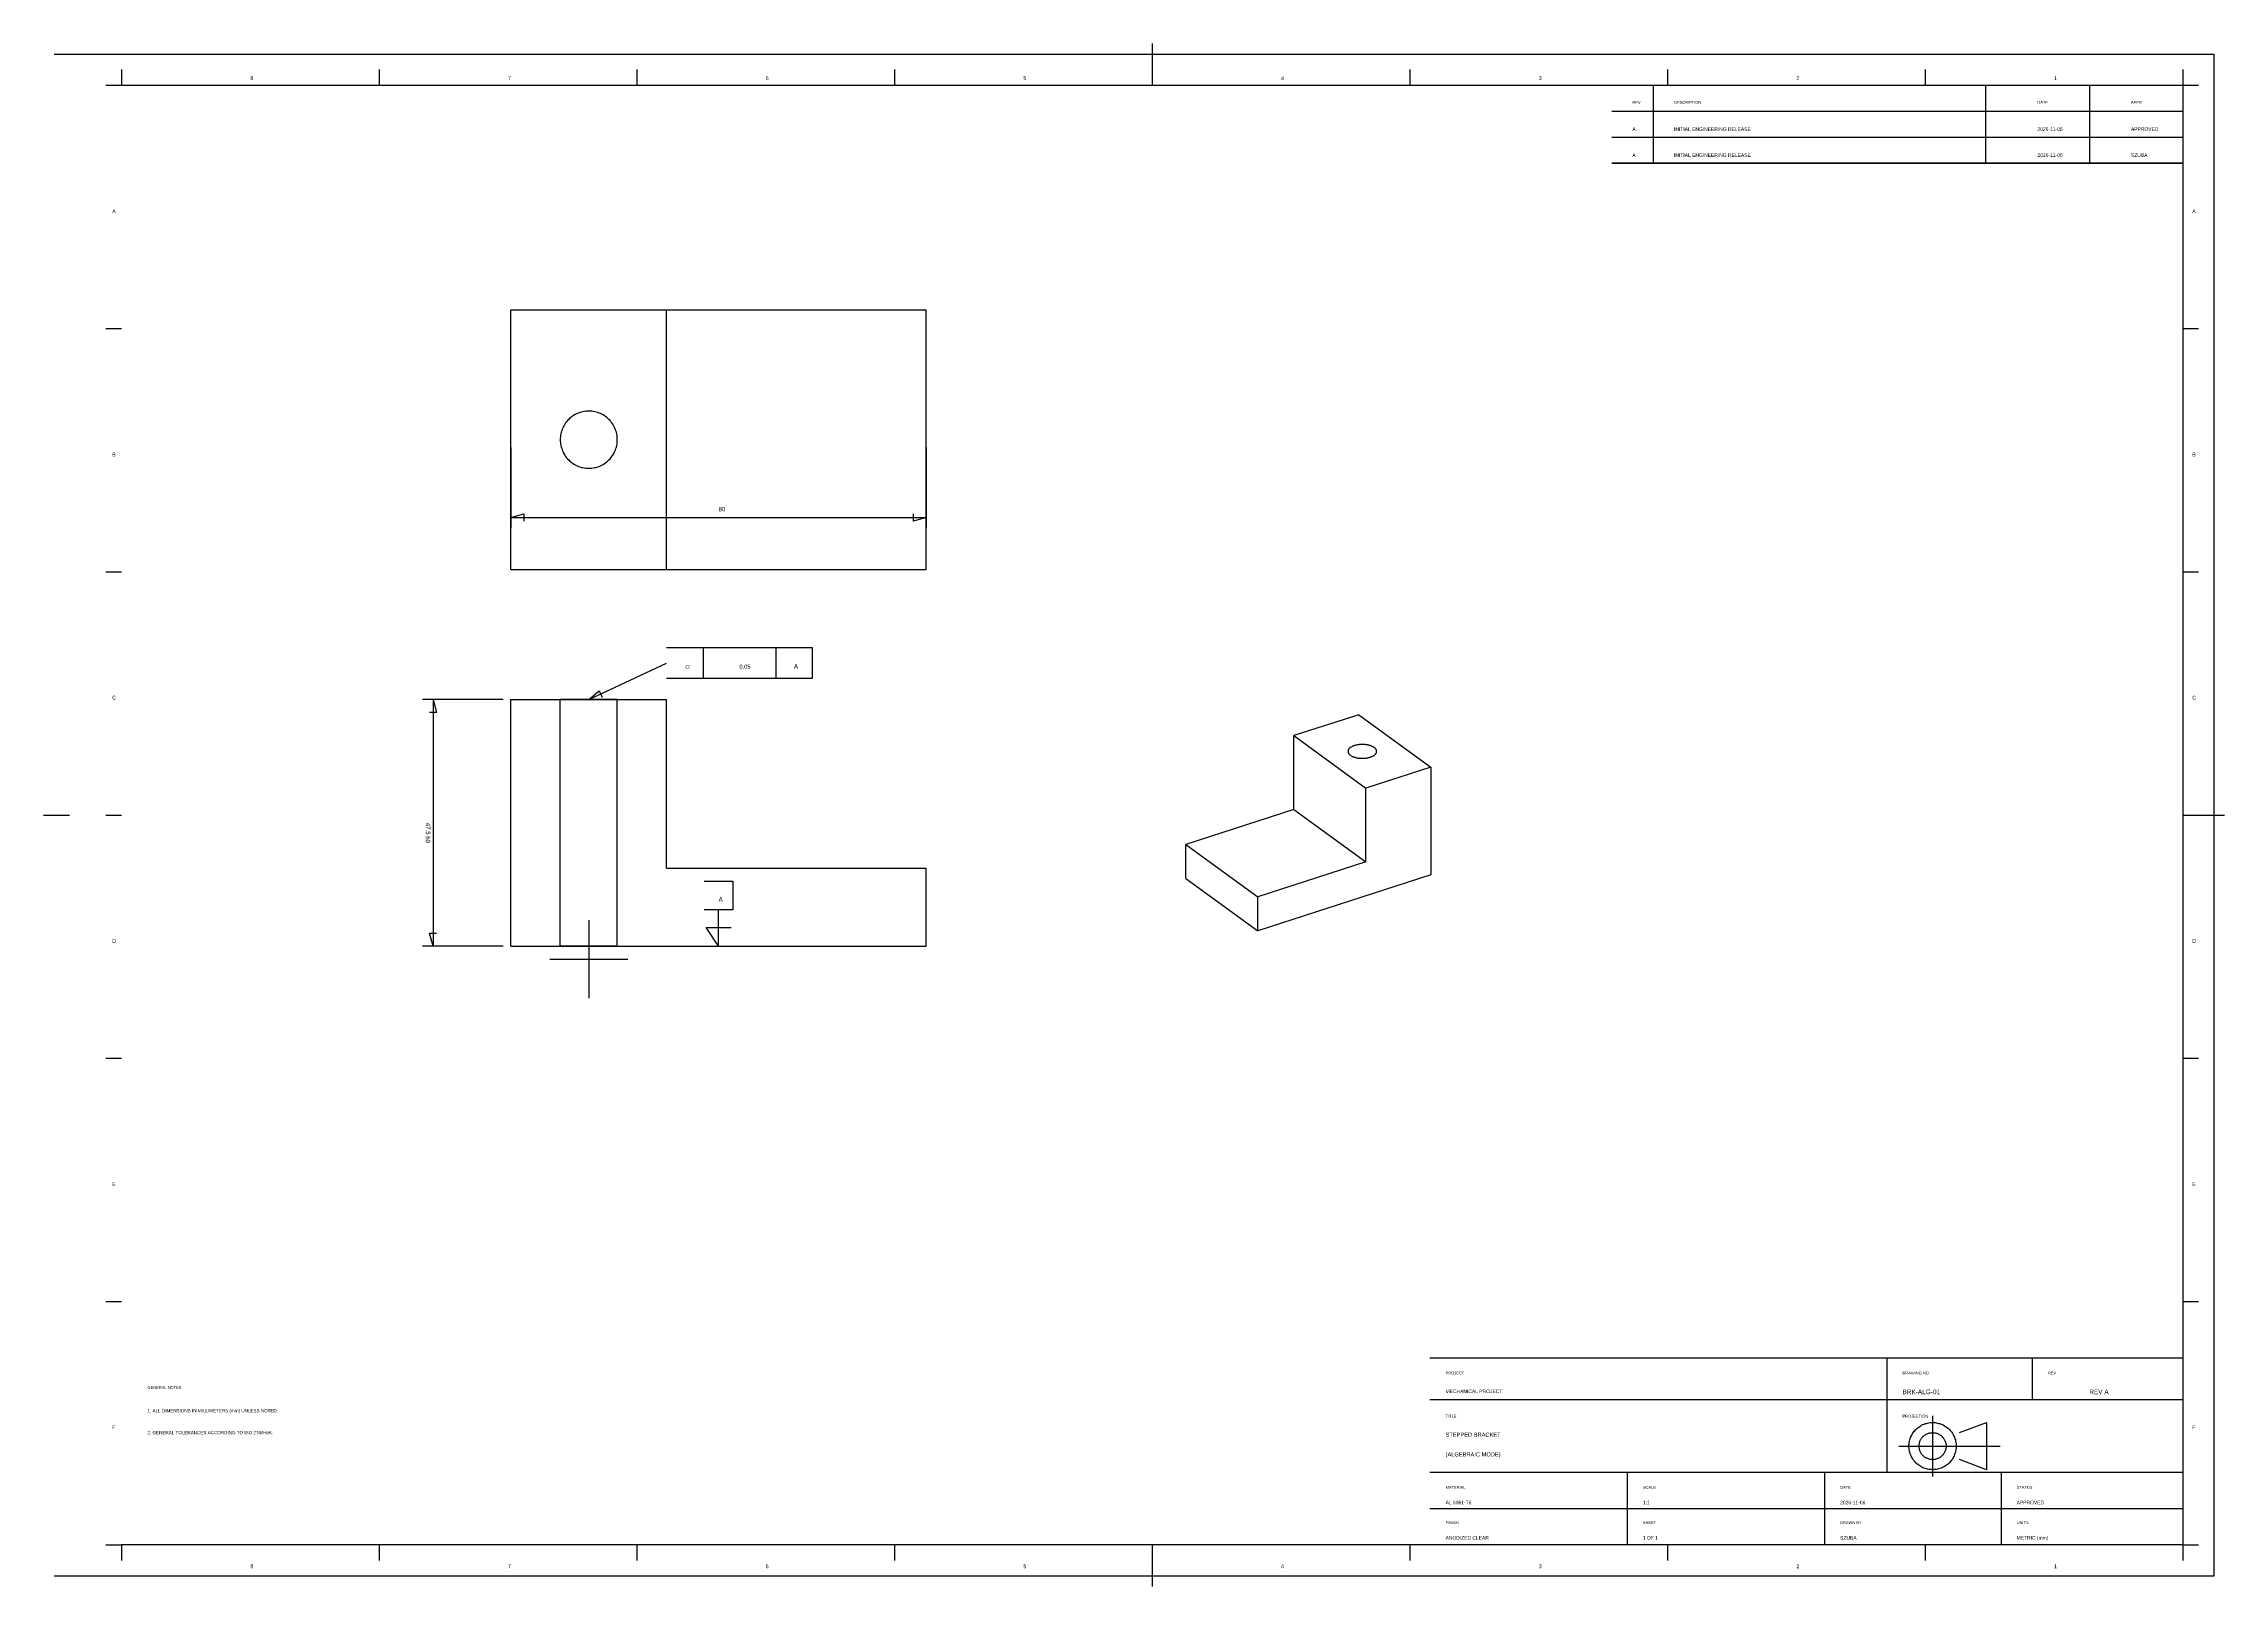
# Model space of a CAD drawing. Header units: metres. Extents: x 0 to 1587, y -826 to 297.
import ezdxf

# ---------------------------------------------------------------- set-up
doc = ezdxf.new("R2010")
doc.units = ezdxf.units.M
for name, color, linetype in [('ANNOTATIONS', 3, 'CONTINUOUS'), ('BORDER', 7, 'CONTINUOUS'), ('CENTER', 4, 'Continuous'), ('DIMENSIONS', 2, 'CONTINUOUS'), ('TITLE_BLOCK', 7, 'CONTINUOUS'), ('VISIBLE', 7, 'CONTINUOUS')]:
    doc.layers.add(name, color=color, linetype=linetype)

msp = doc.modelspace()

# ---------------------------------------------------------------- linework, layer by layer
at = {"layer": 'BORDER'}
for p, q in [((7.6, 289.4), (1579.8, 289.4)), ((806.9, 297), (806.9, 278.1)), ((1579.8, 289.4), (1579.8, -818)), ((56.7, 278.1), (56.7, 266.8)), ((244.2, 278.1), (244.2, 266.8)), ((431.8, 278.1), (431.8, 266.8)), ((619.4, 278.1), (619.4, 266.8)), ((806.9, 278.1), (806.9, 266.8)), ((994.5, 278.1), (994.5, 266.8)), ((1182, 278.1), (1182, 266.8)), ((1369.6, 278.1), (1369.6, 266.8)), ((1557.2, 278.1), (1557.2, 266.8)), ((45.4, 266.8), (56.7, 266.8)), ((56.7, 266.8), (1557.2, 266.8)), ((1171.7, 266.8), (1171.7, 210.1)), ((1413.5, 266.8), (1413.5, 210.1)), ((1489.1, 266.8), (1489.1, 210.1)), ((1557.2, 266.8), (1557.2, -795.3)), ((1557.2, 266.8), (1568.5, 266.8)), ((1141.4, 247.9), (1557.2, 247.9)), ((1141.4, 229), (1557.2, 229)), ((1141.4, 210.1), (1557.2, 210.1)), ((45.4, 89.8), (56.7, 89.8)), ((1557.2, 89.8), (1568.5, 89.8)), ((45.4, -87.3), (56.7, -87.3)), ((1557.2, -87.3), (1568.5, -87.3)), ((480, -142.4), (480, -165)), ((532.9, -142.4), (532.9, -165)), ((0, -264.3), (18.9, -264.3)), ((45.4, -264.3), (56.7, -264.3)), ((1557.2, -264.3), (1568.5, -264.3)), ((1568.5, -264.3), (1587.4, -264.3)), ((45.4, -441.3), (56.7, -441.3)), ((1557.2, -441.3), (1568.5, -441.3)), ((45.4, -618.3), (56.7, -618.3)), ((1557.2, -618.3), (1568.5, -618.3)), ((1341.7, -659.2), (1341.7, -742.4)), ((1447.6, -659.2), (1447.6, -689.5)), ((1009.1, -689.5), (1557.2, -689.5)), ((1009.1, -742.4), (1557.2, -742.4)), ((1152.8, -742.4), (1152.8, -795.3)), ((1296.4, -742.4), (1296.4, -795.3)), ((1424.9, -742.4), (1424.9, -795.3)), ((1009.1, -768.8), (1557.2, -768.8)), ((45.4, -795.3), (56.7, -795.3)), ((1557.2, -795.3), (56.7, -795.3)), ((56.7, -795.3), (56.7, -806.6)), ((244.2, -795.3), (244.2, -806.6)), ((431.8, -795.3), (431.8, -806.6)), ((619.4, -795.3), (619.4, -806.6)), ((806.9, -795.3), (806.9, -806.6)), ((806.9, -806.6), (806.9, -825.5)), ((994.5, -795.3), (994.5, -806.6)), ((1182, -795.3), (1182, -806.6)), ((1369.6, -795.3), (1369.6, -806.6)), ((1557.2, -795.3), (1557.2, -806.6)), ((1557.2, -795.3), (1568.5, -795.3)), ((1579.8, -818), (7.6, -818))]:
    msp.add_line(p, q, dxfattribs=at)
at = {"layer": 'CENTER'}
for p, q in [((396.9, -340.8), (396.9, -397.5)), ((368.5, -369.1), (425.2, -369.1)), ((1375, -701.4), (1375, -745.6)), ((1350.4, -723.5), (1424.1, -723.5))]:
    msp.add_line(p, q, dxfattribs=at)
at = {"layer": 'DIMENSIONS'}
for p, q in [((340.2, 3.1), (340.2, -55.4)), ((642.5, 3.1), (642.5, -55.4)), ((340.2, -47.9), (349.6, -45.2)), ((349.6, -45.2), (349.6, -50.5)), ((633.1, -50.5), (633.1, -45.2)), ((340.2, -47.9), (642.5, -47.9)), ((642.5, -47.9), (633.1, -50.5)), ((396.9, -180.2), (453.5, -153.7)), ((396.9, -180.2), (404.3, -173.8)), ((404.3, -173.8), (406.5, -178.6)), ((334.5, -180.2), (275.9, -180.2)), ((286.1, -189.6), (280.8, -189.6)), ((283.5, -180.2), (283.5, -359.7)), ((283.5, -180.2), (286.1, -189.6)), ((491.3, -359.7), (491.3, -333.2)), ((491.3, -359.7), (482.3, -346.1)), ((482.3, -346.1), (500.4, -346.1)), ((334.5, -359.7), (275.9, -359.7)), ((283.5, -359.7), (280.8, -350.2)), ((280.8, -350.2), (286.1, -350.2))]:
    msp.add_line(p, q, dxfattribs=at)
at = {"layer": 'TITLE_BLOCK'}
for p, q in [((1141.4, 266.8), (1557.2, 266.8)), ((1557.2, 266.8), (1557.2, 210.1)), ((1557.2, 210.1), (1141.4, 210.1)), ((453.5, -142.4), (559.4, -142.4)), ((559.4, -142.4), (559.4, -165)), ((559.4, -165), (453.5, -165)), ((480.9, -312.4), (501.7, -312.4)), ((501.7, -312.4), (501.7, -333.2)), ((501.7, -333.2), (480.9, -333.2)), ((1009.1, -659.2), (1557.2, -659.2)), ((1557.2, -659.2), (1557.2, -795.3)), ((1557.2, -795.3), (1009.1, -795.3))]:
    msp.add_line(p, q, dxfattribs=at)
at = {"layer": 'VISIBLE'}
for p, q in [((340.2, 103.3), (642.5, 103.3)), ((340.2, -85.7), (340.2, 103.3)), ((340.2, 103.3), (453.5, 103.3)), ((453.5, 103.3), (642.5, 103.3)), ((453.5, -85.7), (453.5, 103.3)), ((642.5, -85.7), (642.5, 103.3)), ((377.4, 16.3), (377.1, 15.2)), ((377.9, 17.3), (377.4, 16.3)), ((378.3, 18.2), (377.9, 17.3)), ((378.8, 19.2), (378.3, 18.2)), ((379.4, 20.1), (378.8, 19.2)), ((380, 21), (379.4, 20.1)), ((380.7, 21.9), (380, 21)), ((381.4, 22.7), (380.7, 21.9)), ((382.2, 23.5), (381.4, 22.7)), ((382.9, 24.3), (382.2, 23.5)), ((383.8, 25), (382.9, 24.3)), ((384.6, 25.6), (383.8, 25)), ((385.5, 26.2), (384.6, 25.6)), ((386.5, 26.8), (385.5, 26.2)), ((387.4, 27.3), (386.5, 26.8)), ((388.4, 27.8), (387.4, 27.3)), ((389.4, 28.2), (388.4, 27.8)), ((390.4, 28.6), (389.4, 28.2)), ((391.5, 28.9), (390.4, 28.6)), ((392.5, 29.1), (391.5, 28.9)), ((393.6, 29.3), (392.5, 29.1)), ((394.7, 29.5), (393.6, 29.3)), ((395.8, 29.6), (394.7, 29.5)), ((396.8, 29.6), (395.8, 29.6)), ((397.9, 29.6), (396.8, 29.6)), ((399, 29.5), (397.9, 29.6)), ((400.1, 29.3), (399, 29.5)), ((401.2, 29.1), (400.1, 29.3)), ((402.2, 28.9), (401.2, 29.1)), ((403.3, 28.6), (402.2, 28.9)), ((404.3, 28.2), (403.3, 28.6)), ((405.3, 27.8), (404.3, 28.2)), ((406.3, 27.3), (405.3, 27.8)), ((407.2, 26.8), (406.3, 27.3)), ((408.2, 26.2), (407.2, 26.8)), ((409.1, 25.6), (408.2, 26.2)), ((409.9, 25), (409.1, 25.6)), ((410.8, 24.3), (409.9, 25)), ((411.5, 23.5), (410.8, 24.3)), ((412.3, 22.7), (411.5, 23.5)), ((413, 21.9), (412.3, 22.7)), ((413.7, 21), (413, 21.9)), ((414.3, 20.1), (413.7, 21)), ((414.9, 19.2), (414.3, 20.1)), ((415.4, 18.2), (414.9, 19.2)), ((415.8, 17.3), (415.4, 18.2)), ((416.3, 16.3), (415.8, 17.3)), ((416.6, 15.2), (416.3, 16.3)), ((376.2, 11), (376.1, 9.9)), ((376.1, 9.9), (376.1, 8.8)), ((376.1, 8.8), (376.1, 7.7)), ((376.1, 7.7), (376.2, 6.6)), ((376.3, 12.1), (376.2, 11)), ((376.2, 6.6), (376.3, 5.6)), ((376.5, 13.1), (376.3, 12.1)), ((376.3, 5.6), (376.5, 4.5)), ((376.8, 14.2), (376.5, 13.1)), ((376.5, 4.5), (376.8, 3.4)), ((377.1, 15.2), (376.8, 14.2)), ((376.8, 3.4), (377.1, 2.4)), ((377.1, 2.4), (377.4, 1.4)), ((377.4, 1.4), (377.9, 0.4)), ((377.9, 0.4), (378.3, -0.6)), ((415.4, -0.6), (415.8, 0.4)), ((415.8, 0.4), (416.3, 1.4)), ((416.3, 1.4), (416.6, 2.4)), ((416.9, 14.2), (416.6, 15.2)), ((416.6, 2.4), (416.9, 3.4)), ((417.2, 13.1), (416.9, 14.2)), ((416.9, 3.4), (417.2, 4.5)), ((417.4, 12.1), (417.2, 13.1)), ((417.2, 4.5), (417.4, 5.6)), ((417.5, 11), (417.4, 12.1)), ((417.4, 5.6), (417.5, 6.6)), ((417.6, 9.9), (417.5, 11)), ((417.5, 6.6), (417.6, 7.7)), ((417.6, 8.8), (417.6, 9.9)), ((417.6, 7.7), (417.6, 8.8)), ((378.3, -0.6), (378.8, -1.6)), ((378.8, -1.6), (379.4, -2.5)), ((379.4, -2.5), (380, -3.4)), ((380, -3.4), (380.7, -4.3)), ((380.7, -4.3), (381.4, -5.1)), ((381.4, -5.1), (382.2, -5.9)), ((382.2, -5.9), (382.9, -6.6)), ((382.9, -6.6), (383.8, -7.3)), ((383.8, -7.3), (384.6, -8)), ((384.6, -8), (385.5, -8.6)), ((385.5, -8.6), (386.5, -9.2)), ((386.5, -9.2), (387.4, -9.7)), ((387.4, -9.7), (388.4, -10.2)), ((388.4, -10.2), (389.4, -10.6)), ((389.4, -10.6), (390.4, -11)), ((390.4, -11), (391.5, -11.3)), ((391.5, -11.3), (392.5, -11.5)), ((392.5, -11.5), (393.6, -11.7)), ((393.6, -11.7), (394.7, -11.9)), ((394.7, -11.9), (395.8, -11.9)), ((395.8, -11.9), (396.8, -12)), ((396.8, -12), (397.9, -11.9)), ((397.9, -11.9), (399, -11.9)), ((399, -11.9), (400.1, -11.7)), ((400.1, -11.7), (401.2, -11.5)), ((401.2, -11.5), (402.2, -11.3)), ((402.2, -11.3), (403.3, -11)), ((403.3, -11), (404.3, -10.6)), ((404.3, -10.6), (405.3, -10.2)), ((405.3, -10.2), (406.3, -9.7)), ((406.3, -9.7), (407.2, -9.2)), ((407.2, -9.2), (408.2, -8.6)), ((408.2, -8.6), (409.1, -8)), ((409.1, -8), (409.9, -7.3)), ((409.9, -7.3), (410.8, -6.6)), ((410.8, -6.6), (411.5, -5.9)), ((411.5, -5.9), (412.3, -5.1)), ((412.3, -5.1), (413, -4.3)), ((413, -4.3), (413.7, -3.4)), ((413.7, -3.4), (414.3, -2.5)), ((414.3, -2.5), (414.9, -1.6)), ((414.9, -1.6), (415.4, -0.6)), ((340.2, -85.7), (642.5, -85.7)), ((340.2, -85.7), (453.5, -85.7)), ((453.5, -85.7), (642.5, -85.7)), ((340.2, -359.7), (340.2, -180.2)), ((340.2, -180.2), (453.5, -180.2)), ((376.6, -180.2), (376.1, -180.2)), ((376.1, -180.2), (376.6, -180.2)), ((376.1, -359.7), (376.1, -180.2)), ((378.1, -180.2), (376.6, -180.2)), ((376.6, -180.2), (378.1, -180.2)), ((380.6, -180.2), (378.1, -180.2)), ((378.1, -180.2), (380.6, -180.2)), ((383.9, -180.2), (380.6, -180.2)), ((380.6, -180.2), (383.9, -180.2)), ((387.8, -180.2), (383.9, -180.2)), ((383.9, -180.2), (387.8, -180.2)), ((392.2, -180.2), (387.8, -180.2)), ((387.8, -180.2), (392.2, -180.2)), ((396.8, -180.2), (392.2, -180.2)), ((392.2, -180.2), (396.8, -180.2)), ((401.5, -180.2), (396.8, -180.2)), ((396.8, -180.2), (401.5, -180.2)), ((405.9, -180.2), (401.5, -180.2)), ((401.5, -180.2), (405.9, -180.2)), ((409.8, -180.2), (405.9, -180.2)), ((405.9, -180.2), (409.8, -180.2)), ((413.1, -180.2), (409.8, -180.2)), ((409.8, -180.2), (413.1, -180.2)), ((415.6, -180.2), (413.1, -180.2)), ((413.1, -180.2), (415.6, -180.2)), ((417.1, -180.2), (415.6, -180.2)), ((415.6, -180.2), (417.1, -180.2)), ((417.6, -180.2), (417.1, -180.2)), ((417.1, -180.2), (417.6, -180.2)), ((417.6, -359.7), (417.6, -180.2)), ((453.5, -303), (453.5, -180.2)), ((957.3, -191.3), (910.1, -206.5)), ((957.3, -191.3), (1009.7, -229.4)), ((910.1, -260.2), (910.1, -206.5)), ((910.1, -206.5), (962.5, -244.7)), ((949.6, -217.4), (949.5, -217.7)), ((949.5, -217.7), (949.5, -218)), ((949.5, -218), (949.5, -218.3)), ((949.5, -218.3), (949.6, -218.6)), ((949.7, -216.9), (949.6, -217.2)), ((949.6, -217.2), (949.6, -217.4)), ((949.6, -218.6), (949.7, -218.9)), ((949.9, -216.7), (949.7, -216.9)), ((949.7, -218.9), (949.8, -219.1)), ((949.8, -219.1), (949.9, -219.4)), ((950, -216.4), (949.9, -216.7)), ((949.9, -219.4), (950.1, -219.7)), ((950.2, -216.2), (950, -216.4)), ((950.1, -219.7), (950.4, -220)), ((950.4, -215.9), (950.2, -216.2)), ((950.6, -215.7), (950.4, -215.9)), ((950.4, -220), (950.6, -220.3)), ((950.9, -215.5), (950.6, -215.7)), ((950.6, -220.3), (950.9, -220.5)), ((951.2, -215.2), (950.9, -215.5)), ((950.9, -220.5), (951.2, -220.8)), ((951.5, -215), (951.2, -215.2)), ((951.2, -220.8), (951.6, -221)), ((951.8, -214.8), (951.5, -215)), ((951.6, -221), (951.9, -221.2)), ((952.2, -214.6), (951.8, -214.8)), ((951.9, -221.2), (952.2, -221.4)), ((952.5, -214.4), (952.2, -214.6)), ((952.2, -221.4), (952.6, -221.6)), ((952.9, -214.2), (952.5, -214.4)), ((952.6, -221.6), (953, -221.7)), ((953.4, -214.1), (952.9, -214.2)), ((953, -221.7), (953.4, -221.9)), ((953.8, -213.9), (953.4, -214.1)), ((953.4, -221.9), (953.8, -222.1)), ((954.2, -213.7), (953.8, -213.9)), ((953.8, -222.1), (954.2, -222.2)), ((954.7, -213.6), (954.2, -213.7)), ((954.2, -222.2), (954.7, -222.3)), ((955.2, -213.5), (954.7, -213.6)), ((955.7, -213.4), (955.2, -213.5)), ((956.2, -213.3), (955.7, -213.4)), ((956.7, -213.2), (956.2, -213.3)), ((957.2, -213.1), (956.7, -213.2)), ((957.7, -213), (957.2, -213.1)), ((958.3, -213), (957.7, -213)), ((958.8, -213), (958.3, -213)), ((959.3, -212.9), (958.8, -213)), ((959.9, -212.9), (959.3, -212.9)), ((960.4, -212.9), (959.9, -212.9)), ((961, -213), (960.4, -212.9)), ((961.5, -213), (961, -213)), ((962.1, -213), (961.5, -213)), ((962.6, -213.1), (962.1, -213)), ((963.1, -213.2), (962.6, -213.1)), ((963.6, -213.3), (963.1, -213.2)), ((964.1, -213.4), (963.6, -213.3)), ((964.6, -213.5), (964.1, -213.4)), ((965.1, -213.6), (964.6, -213.5)), ((965.6, -213.7), (965.1, -213.6)), ((965.3, -222.3), (965.8, -222.1)), ((966, -213.9), (965.6, -213.7)), ((965.8, -222.1), (966.2, -222)), ((966.4, -214.1), (966, -213.9)), ((966.2, -222), (966.6, -221.8)), ((966.8, -214.2), (966.4, -214.1)), ((966.6, -221.8), (967, -221.6)), ((967.2, -214.4), (966.8, -214.2)), ((967, -221.6), (967.4, -221.5)), ((967.6, -214.6), (967.2, -214.4)), ((967.4, -221.5), (967.7, -221.3)), ((968, -214.8), (967.6, -214.6)), ((967.7, -221.3), (968.1, -221.1)), ((968.3, -215), (968, -214.8)), ((968.1, -221.1), (968.4, -220.9)), ((968.6, -215.2), (968.3, -215)), ((968.4, -220.9), (968.7, -220.7)), ((968.9, -215.5), (968.6, -215.2)), ((968.7, -220.7), (969, -220.4)), ((969.2, -215.7), (968.9, -215.5)), ((969, -220.4), (969.2, -220.2)), ((969.4, -215.9), (969.2, -215.7)), ((969.2, -220.2), (969.4, -220)), ((969.6, -216.2), (969.4, -215.9)), ((969.4, -220), (969.6, -219.7)), ((969.8, -216.4), (969.6, -216.2)), ((969.6, -219.7), (969.8, -219.5)), ((969.9, -216.7), (969.8, -216.4)), ((969.8, -219.5), (970, -219.2)), ((970.1, -216.9), (969.9, -216.7)), ((970, -219.2), (970.1, -219)), ((970.2, -217.2), (970.1, -216.9)), ((970.1, -219), (970.2, -218.7)), ((970.2, -217.4), (970.2, -217.2)), ((970.3, -217.7), (970.2, -217.4)), ((970.2, -218.5), (970.3, -218.2)), ((970.2, -218.7), (970.2, -218.5)), ((970.3, -218), (970.3, -217.7)), ((970.3, -218.2), (970.3, -218)), ((954.7, -222.3), (955.2, -222.5)), ((955.2, -222.5), (955.6, -222.6)), ((955.6, -222.6), (956.1, -222.7)), ((956.1, -222.7), (956.6, -222.8)), ((956.6, -222.8), (957.1, -222.8)), ((957.1, -222.8), (957.7, -222.9)), ((957.7, -222.9), (958.2, -222.9)), ((958.2, -222.9), (958.7, -223)), ((958.7, -223), (959.2, -223)), ((959.2, -223), (959.8, -223)), ((959.8, -223), (960.3, -223)), ((960.3, -223), (960.8, -223)), ((960.8, -223), (961.4, -223)), ((961.4, -223), (961.9, -222.9)), ((961.9, -222.9), (962.4, -222.9)), ((962.4, -222.9), (962.9, -222.8)), ((1009.7, -229.4), (962.5, -244.7)), ((962.9, -222.8), (963.4, -222.7)), ((963.4, -222.7), (963.9, -222.6)), ((963.9, -222.6), (964.4, -222.5)), ((964.4, -222.5), (964.9, -222.4)), ((964.9, -222.4), (965.3, -222.3)), ((1009.7, -229.4), (1009.7, -307.9)), ((962.5, -298.4), (962.5, -244.7)), ((910.1, -260.2), (831.5, -285.7)), ((910.1, -260.2), (962.5, -298.4)), ((831.5, -310.5), (831.5, -285.7)), ((831.5, -285.7), (883.9, -323.8)), ((962.5, -298.4), (883.9, -323.8)), ((453.5, -303), (642.5, -303)), ((642.5, -359.7), (642.5, -303)), ((831.5, -310.5), (883.9, -348.6)), ((1009.7, -307.9), (883.9, -348.6)), ((883.9, -348.6), (883.9, -323.8)), ((340.2, -359.7), (642.5, -359.7)), ((376.6, -359.7), (376.1, -359.7)), ((376.1, -359.7), (376.6, -359.7)), ((378.1, -359.7), (376.6, -359.7)), ((376.6, -359.7), (378.1, -359.7)), ((380.6, -359.7), (378.1, -359.7)), ((378.1, -359.7), (380.6, -359.7)), ((383.9, -359.7), (380.6, -359.7)), ((380.6, -359.7), (383.9, -359.7)), ((387.8, -359.7), (383.9, -359.7)), ((383.9, -359.7), (387.8, -359.7)), ((392.2, -359.7), (387.8, -359.7)), ((387.8, -359.7), (392.2, -359.7)), ((396.8, -359.7), (392.2, -359.7)), ((392.2, -359.7), (396.8, -359.7)), ((401.5, -359.7), (396.8, -359.7)), ((396.8, -359.7), (401.5, -359.7)), ((405.9, -359.7), (401.5, -359.7)), ((401.5, -359.7), (405.9, -359.7)), ((409.8, -359.7), (405.9, -359.7)), ((405.9, -359.7), (409.8, -359.7)), ((413.1, -359.7), (409.8, -359.7)), ((409.8, -359.7), (413.1, -359.7)), ((415.6, -359.7), (413.1, -359.7)), ((413.1, -359.7), (415.6, -359.7)), ((417.1, -359.7), (415.6, -359.7)), ((415.6, -359.7), (417.1, -359.7)), ((417.6, -359.7), (417.1, -359.7)), ((417.1, -359.7), (417.6, -359.7)), ((1360.1, -714.9), (1360.6, -714.1)), ((1360.6, -714.1), (1361.1, -713.4)), ((1361.1, -713.4), (1361.6, -712.6)), ((1361.6, -712.6), (1362.2, -712)), ((1362.2, -712), (1362.8, -711.3)), ((1362.8, -711.3), (1363.5, -710.7)), ((1363.5, -710.7), (1364.2, -710.1)), ((1364.2, -710.1), (1364.9, -709.6)), ((1364.9, -709.6), (1365.6, -709.1)), ((1365.6, -709.1), (1366.4, -708.6)), ((1366.4, -708.6), (1367.2, -708.1)), ((1367.2, -708.1), (1368, -707.8)), ((1368, -707.8), (1368.8, -707.4)), ((1368.8, -707.4), (1369.7, -707.1)), ((1369.7, -707.1), (1370.5, -706.9)), ((1370.5, -706.9), (1371.4, -706.7)), ((1371, -714.5), (1371.5, -714.3)), ((1371.4, -706.7), (1372.3, -706.5)), ((1371.5, -714.3), (1372, -714.1)), ((1372, -714.1), (1372.4, -714)), ((1372.3, -706.5), (1373.2, -706.4)), ((1372.4, -714), (1372.9, -713.9)), ((1372.9, -713.9), (1373.5, -713.8)), ((1373.2, -706.4), (1374.1, -706.3)), ((1373.5, -713.8), (1374, -713.7)), ((1374, -713.7), (1374.5, -713.7)), ((1374.1, -706.3), (1375, -706.3)), ((1374.5, -713.7), (1375, -713.6)), ((1375, -706.3), (1375.9, -706.3)), ((1375, -713.6), (1375.5, -713.7)), ((1375.5, -713.7), (1376, -713.7)), ((1375.9, -706.3), (1376.8, -706.4)), ((1376, -713.7), (1376.5, -713.8)), ((1376.5, -713.8), (1377, -713.9)), ((1376.8, -706.4), (1377.7, -706.5)), ((1377, -713.9), (1377.5, -714)), ((1377.5, -714), (1378, -714.1)), ((1377.7, -706.5), (1378.6, -706.7)), ((1378, -714.1), (1378.5, -714.3)), ((1378.5, -714.3), (1379, -714.5)), ((1378.6, -706.7), (1379.4, -706.9)), ((1379.4, -706.9), (1380.3, -707.1)), ((1380.3, -707.1), (1381.2, -707.4)), ((1381.2, -707.4), (1382, -707.8)), ((1382, -707.8), (1382.8, -708.1)), ((1382.8, -708.1), (1383.6, -708.6)), ((1383.6, -708.6), (1384.4, -709.1)), ((1384.4, -709.1), (1385.1, -709.6)), ((1385.1, -709.6), (1385.8, -710.1)), ((1385.8, -710.1), (1386.5, -710.7)), ((1386.5, -710.7), (1387.2, -711.3)), ((1387.2, -711.3), (1387.8, -712)), ((1387.8, -712), (1388.4, -712.6)), ((1388.4, -712.6), (1388.9, -713.4)), ((1388.9, -713.4), (1389.4, -714.1)), ((1389.4, -714.1), (1389.9, -714.9)), ((1394.6, -713.6), (1414.3, -706.3)), ((1414.3, -706.3), (1414.3, -740.7)), ((1357.8, -722.6), (1357.9, -721.7)), ((1357.8, -723.5), (1357.8, -722.6)), ((1357.8, -724.4), (1357.8, -723.5)), ((1357.9, -725.3), (1357.8, -724.4)), ((1357.9, -721.7), (1358, -720.8)), ((1358, -726.2), (1357.9, -725.3)), ((1358, -720.8), (1358.2, -719.9)), ((1358.2, -727.1), (1358, -726.2)), ((1358.2, -719.9), (1358.4, -719)), ((1358.4, -727.9), (1358.2, -727.1)), ((1358.4, -719), (1358.6, -718.2)), ((1358.6, -728.8), (1358.4, -727.9)), ((1358.6, -718.2), (1358.9, -717.3)), ((1358.9, -729.6), (1358.6, -728.8)), ((1358.9, -717.3), (1359.3, -716.5)), ((1359.3, -730.5), (1358.9, -729.6)), ((1359.3, -716.5), (1359.7, -715.7)), ((1359.7, -715.7), (1360.1, -714.9)), ((1365.2, -722.4), (1365.3, -721.9)), ((1365.2, -723), (1365.2, -722.4)), ((1365.2, -723.5), (1365.2, -723)), ((1365.2, -724), (1365.2, -723.5)), ((1365.2, -724.5), (1365.2, -724)), ((1365.3, -725), (1365.2, -724.5)), ((1365.3, -721.9), (1365.4, -721.4)), ((1365.4, -725.5), (1365.3, -725)), ((1365.4, -721.4), (1365.5, -720.9)), ((1365.5, -726), (1365.4, -725.5)), ((1365.5, -720.9), (1365.6, -720.4)), ((1365.6, -726.5), (1365.5, -726)), ((1365.6, -720.4), (1365.8, -720)), ((1365.8, -727), (1365.6, -726.5)), ((1365.8, -720), (1366, -719.5)), ((1366, -727.5), (1365.8, -727)), ((1366, -719.5), (1366.2, -719)), ((1366.2, -727.9), (1366, -727.5)), ((1366.2, -719), (1366.5, -718.6)), ((1366.5, -728.4), (1366.2, -727.9)), ((1366.5, -718.6), (1366.8, -718.1)), ((1366.8, -728.8), (1366.5, -728.4)), ((1366.8, -718.1), (1367, -717.7)), ((1367, -729.3), (1366.8, -728.8)), ((1367, -717.7), (1367.4, -717.3)), ((1367.4, -729.7), (1367, -729.3)), ((1367.4, -717.3), (1367.7, -716.9)), ((1367.7, -730), (1367.4, -729.7)), ((1367.7, -716.9), (1368, -716.5)), ((1368, -730.4), (1367.7, -730)), ((1368, -716.5), (1368.4, -716.2)), ((1368.4, -716.2), (1368.8, -715.8)), ((1368.8, -715.8), (1369.2, -715.5)), ((1369.2, -715.5), (1369.6, -715.2)), ((1369.6, -715.2), (1370.1, -715)), ((1370.1, -715), (1370.5, -714.7)), ((1370.5, -714.7), (1371, -714.5)), ((1379, -714.5), (1379.5, -714.7)), ((1379.5, -714.7), (1379.9, -715)), ((1379.9, -715), (1380.3, -715.2)), ((1380.3, -715.2), (1380.8, -715.5)), ((1380.8, -715.5), (1381.2, -715.8)), ((1381.2, -715.8), (1381.6, -716.2)), ((1381.6, -716.2), (1381.9, -716.5)), ((1381.9, -716.5), (1382.3, -716.9)), ((1382.3, -730), (1381.9, -730.4)), ((1382.3, -716.9), (1382.6, -717.3)), ((1382.6, -729.7), (1382.3, -730)), ((1382.6, -717.3), (1382.9, -717.7)), ((1382.9, -729.3), (1382.6, -729.7)), ((1382.9, -717.7), (1383.2, -718.1)), ((1383.2, -728.8), (1382.9, -729.3)), ((1383.2, -718.1), (1383.5, -718.6)), ((1383.5, -728.4), (1383.2, -728.8)), ((1383.5, -718.6), (1383.7, -719)), ((1383.7, -727.9), (1383.5, -728.4)), ((1383.7, -719), (1384, -719.5)), ((1384, -727.5), (1383.7, -727.9)), ((1384, -719.5), (1384.2, -720)), ((1384.2, -727), (1384, -727.5)), ((1384.2, -720), (1384.3, -720.4)), ((1384.3, -726.5), (1384.2, -727)), ((1384.3, -720.4), (1384.5, -720.9)), ((1384.5, -726), (1384.3, -726.5)), ((1384.5, -720.9), (1384.6, -721.4)), ((1384.6, -725.5), (1384.5, -726)), ((1384.6, -721.4), (1384.7, -721.9)), ((1384.7, -725), (1384.6, -725.5)), ((1384.7, -721.9), (1384.8, -722.4)), ((1384.8, -724.5), (1384.7, -725)), ((1384.8, -722.4), (1384.8, -723)), ((1384.8, -723), (1384.8, -723.5)), ((1384.8, -723.5), (1384.8, -724)), ((1384.8, -724), (1384.8, -724.5)), ((1389.9, -714.9), (1390.3, -715.7)), ((1390.3, -715.7), (1390.7, -716.5)), ((1390.7, -716.5), (1391, -717.3)), ((1391, -729.6), (1390.7, -730.5)), ((1391, -717.3), (1391.3, -718.2)), ((1391.3, -728.8), (1391, -729.6)), ((1391.3, -718.2), (1391.6, -719)), ((1391.6, -727.9), (1391.3, -728.8)), ((1391.6, -719), (1391.8, -719.9)), ((1391.8, -727.1), (1391.6, -727.9)), ((1391.8, -719.9), (1392, -720.8)), ((1392, -726.2), (1391.8, -727.1)), ((1392, -720.8), (1392.1, -721.7)), ((1392.1, -725.3), (1392, -726.2)), ((1392.1, -721.7), (1392.2, -722.6)), ((1392.2, -724.4), (1392.1, -725.3)), ((1392.2, -722.6), (1392.2, -723.5)), ((1392.2, -723.5), (1392.2, -724.4)), ((1359.7, -731.3), (1359.3, -730.5)), ((1360.1, -732.1), (1359.7, -731.3)), ((1360.6, -732.8), (1360.1, -732.1)), ((1361.1, -733.6), (1360.6, -732.8)), ((1361.6, -734.3), (1361.1, -733.6)), ((1362.2, -735), (1361.6, -734.3)), ((1362.8, -735.6), (1362.2, -735)), ((1363.5, -736.3), (1362.8, -735.6)), ((1364.2, -736.8), (1363.5, -736.3)), ((1364.9, -737.4), (1364.2, -736.8)), ((1365.6, -737.9), (1364.9, -737.4)), ((1366.4, -738.4), (1365.6, -737.9)), ((1367.2, -738.8), (1366.4, -738.4)), ((1368, -739.2), (1367.2, -738.8)), ((1368.4, -730.8), (1368, -730.4)), ((1368.8, -739.5), (1368, -739.2)), ((1368.8, -731.1), (1368.4, -730.8)), ((1369.2, -731.4), (1368.8, -731.1)), ((1369.7, -739.8), (1368.8, -739.5)), ((1369.6, -731.7), (1369.2, -731.4)), ((1370.1, -732), (1369.6, -731.7)), ((1370.5, -740.1), (1369.7, -739.8)), ((1370.5, -732.2), (1370.1, -732)), ((1371, -732.5), (1370.5, -732.2)), ((1371.4, -740.3), (1370.5, -740.1)), ((1371.5, -732.6), (1371, -732.5)), ((1372.3, -740.5), (1371.4, -740.3)), ((1372, -732.8), (1371.5, -732.6)), ((1372.4, -733), (1372, -732.8)), ((1373.2, -740.6), (1372.3, -740.5)), ((1372.9, -733.1), (1372.4, -733)), ((1373.5, -733.2), (1372.9, -733.1)), ((1374.1, -740.6), (1373.2, -740.6)), ((1374, -733.2), (1373.5, -733.2)), ((1374.5, -733.3), (1374, -733.2)), ((1375, -740.7), (1374.1, -740.6)), ((1375, -733.3), (1374.5, -733.3)), ((1375.5, -733.3), (1375, -733.3)), ((1375.9, -740.6), (1375, -740.7)), ((1376, -733.2), (1375.5, -733.3)), ((1376.8, -740.6), (1375.9, -740.6)), ((1376.5, -733.2), (1376, -733.2)), ((1377, -733.1), (1376.5, -733.2)), ((1377.7, -740.5), (1376.8, -740.6)), ((1377.5, -733), (1377, -733.1)), ((1378, -732.8), (1377.5, -733)), ((1378.6, -740.3), (1377.7, -740.5)), ((1378.5, -732.6), (1378, -732.8)), ((1379, -732.5), (1378.5, -732.6)), ((1379.4, -740.1), (1378.6, -740.3)), ((1379.5, -732.2), (1379, -732.5)), ((1380.3, -739.8), (1379.4, -740.1)), ((1379.9, -732), (1379.5, -732.2)), ((1380.3, -731.7), (1379.9, -732)), ((1380.8, -731.4), (1380.3, -731.7)), ((1381.2, -739.5), (1380.3, -739.8)), ((1381.2, -731.1), (1380.8, -731.4)), ((1381.6, -730.8), (1381.2, -731.1)), ((1382, -739.2), (1381.2, -739.5)), ((1381.9, -730.4), (1381.6, -730.8)), ((1382.8, -738.8), (1382, -739.2)), ((1383.6, -738.4), (1382.8, -738.8)), ((1384.4, -737.9), (1383.6, -738.4)), ((1385.1, -737.4), (1384.4, -737.9)), ((1385.8, -736.8), (1385.1, -737.4)), ((1386.5, -736.3), (1385.8, -736.8)), ((1387.2, -735.6), (1386.5, -736.3)), ((1387.8, -735), (1387.2, -735.6)), ((1388.4, -734.3), (1387.8, -735)), ((1388.9, -733.6), (1388.4, -734.3)), ((1389.4, -732.8), (1388.9, -733.6)), ((1389.9, -732.1), (1389.4, -732.8)), ((1390.3, -731.3), (1389.9, -732.1)), ((1390.7, -730.5), (1390.3, -731.3)), ((1414.3, -740.7), (1394.6, -733.3))]:
    msp.add_line(p, q, dxfattribs=at)

# ---------------------------------------------------------------- texts
at = {"layer": 'ANNOTATIONS'}
for s, p in [('1. ALL DIMENSIONS IN MILLIMETERS (mm) UNLESS NOTED.', (75.6, -698.9)), ('2. GENERAL TOLERANCES ACCORDING TO ISO 2768-mK.', (75.6, -714.8))]:
    msp.add_text(s, height=2.4, dxfattribs=at).set_placement(p)
at = {"layer": 'BORDER'}
for s, p in [('8', (150.5, 270.5)), ('7', (338, 270.5)), ('6', (525.6, 270.5)), ('5', (713.2, 270.5)), ('4', (900.7, 270.5)), ('3', (1088.3, 270.5)), ('2', (1275.8, 270.5)), ('1', (1463.4, 270.5)), ('A', (49.9, 173.7)), ('A', (1564, 173.7)), ('B', (49.9, -3.3)), ('B', (1564, -3.3)), ('C', (49.9, -180.3)), ('C', (1564, -180.3)), ('D', (49.9, -357.3)), ('D', (1564, -357.3)), ('E', (49.9, -534.3)), ('E', (1564, -534.3)), ('F', (49.9, -711.3)), ('F', (1564, -711.3)), ('8', (150.5, -812.3)), ('7', (338, -812.3)), ('6', (525.6, -812.3)), ('5', (713.2, -812.3)), ('4', (900.7, -812.3)), ('3', (1088.3, -812.3)), ('2', (1275.8, -812.3)), ('1', (1463.4, -812.3))]:
    msp.add_text(s, height=2.8, dxfattribs=at).set_placement(p)
at = {"layer": 'DIMENSIONS'}
for s, height, p in [('80', 3.2, (491.3, -43.3)), ('0.05', 3, (506.5, -157.8))]:
    msp.add_text(s, height=height, dxfattribs=at).set_placement(p)
msp.add_text('47.5 h9', height=3.2, rotation=-90, dxfattribs=at).set_placement((278.2, -269.9))
at = {"layer": 'TITLE_BLOCK'}
for s, height, p in [('REV', 2.1, (1156.5, 253.2)), ('DESCRIPTION', 2.1, (1186.8, 253.2)), ('DATE', 2.1, (1451.3, 253.2)), ('APPR', 2.1, (1519.4, 253.2)), ('A', 2.6, (1156.5, 233.5)), ('INITIAL ENGINEERING RELEASE', 2.6, (1186.8, 233.5)), ('2026-11-06', 2.6, (1451.3, 233.5)), ('APPROVED', 2.6, (1519.4, 233.5)), ('A', 2.6, (1156.5, 214.6)), ('INITIAL ENGINEERING RELEASE', 2.6, (1186.8, 214.6)), ('2026-11-06', 2.6, (1451.3, 214.6)), ('SZUBA', 2.6, (1519.4, 214.6)), ('⏥', 3, (466.8, -157.8)), ('A', 3.4, (546.1, -157.8)), ('A', 3.4, (491.3, -327.4)), ('GENERAL NOTES:', 2.1, (75.6, -681.9)), ('PROJECT', 2.1, (1020.5, -671.3)), ('MECHANICAL PROJECT', 2.6, (1020.5, -684.9)), ('DRAWING NO.', 2.1, (1353.1, -671.3)), ('BRK-ALG-01', 3.4, (1353.1, -685.7)), ('REV', 2.1, (1458.9, -671.3)), ('REV A', 3.4, (1489.1, -685.7)), ('TITLE', 2.1, (1020.5, -702.7)), ('STEPPED BRACKET', 3, (1020.5, -716.7)), ('PROJECTION', 2.1, (1353.1, -702.7)), ('(ALGEBRAIC MODE)', 3, (1020.5, -731)), ('MATERIAL', 2.1, (1020.5, -754.5)), ('SCALE', 2.1, (1164.1, -754.5)), ('DATE', 2.1, (1307.7, -754.5)), ('STATUS', 2.1, (1436.2, -754.5)), ('AL 6061-T6', 2.6, (1020.5, -765.8)), ('1:1', 2.6, (1164.1, -765.8)), ('2026-11-06', 2.6, (1307.7, -765.8)), ('APPROVED', 2.6, (1436.2, -765.8)), ('ANODIZED CLEAR', 2.6, (1020.5, -791.5)), ('FINISH', 2.1, (1020.5, -780.2)), ('SHEET', 2.1, (1164.1, -780.2)), ('1 OF 1', 2.6, (1164.1, -791.5)), ('DRAWN BY', 2.1, (1307.7, -780.2)), ('SZUBA', 2.6, (1307.7, -791.5)), ('UNITS', 2.1, (1436.2, -780.2)), ('METRIC (mm)', 2.6, (1436.2, -791.5))]:
    msp.add_text(s, height=height, dxfattribs=at).set_placement(p)

doc.saveas('drawing.dxf')
